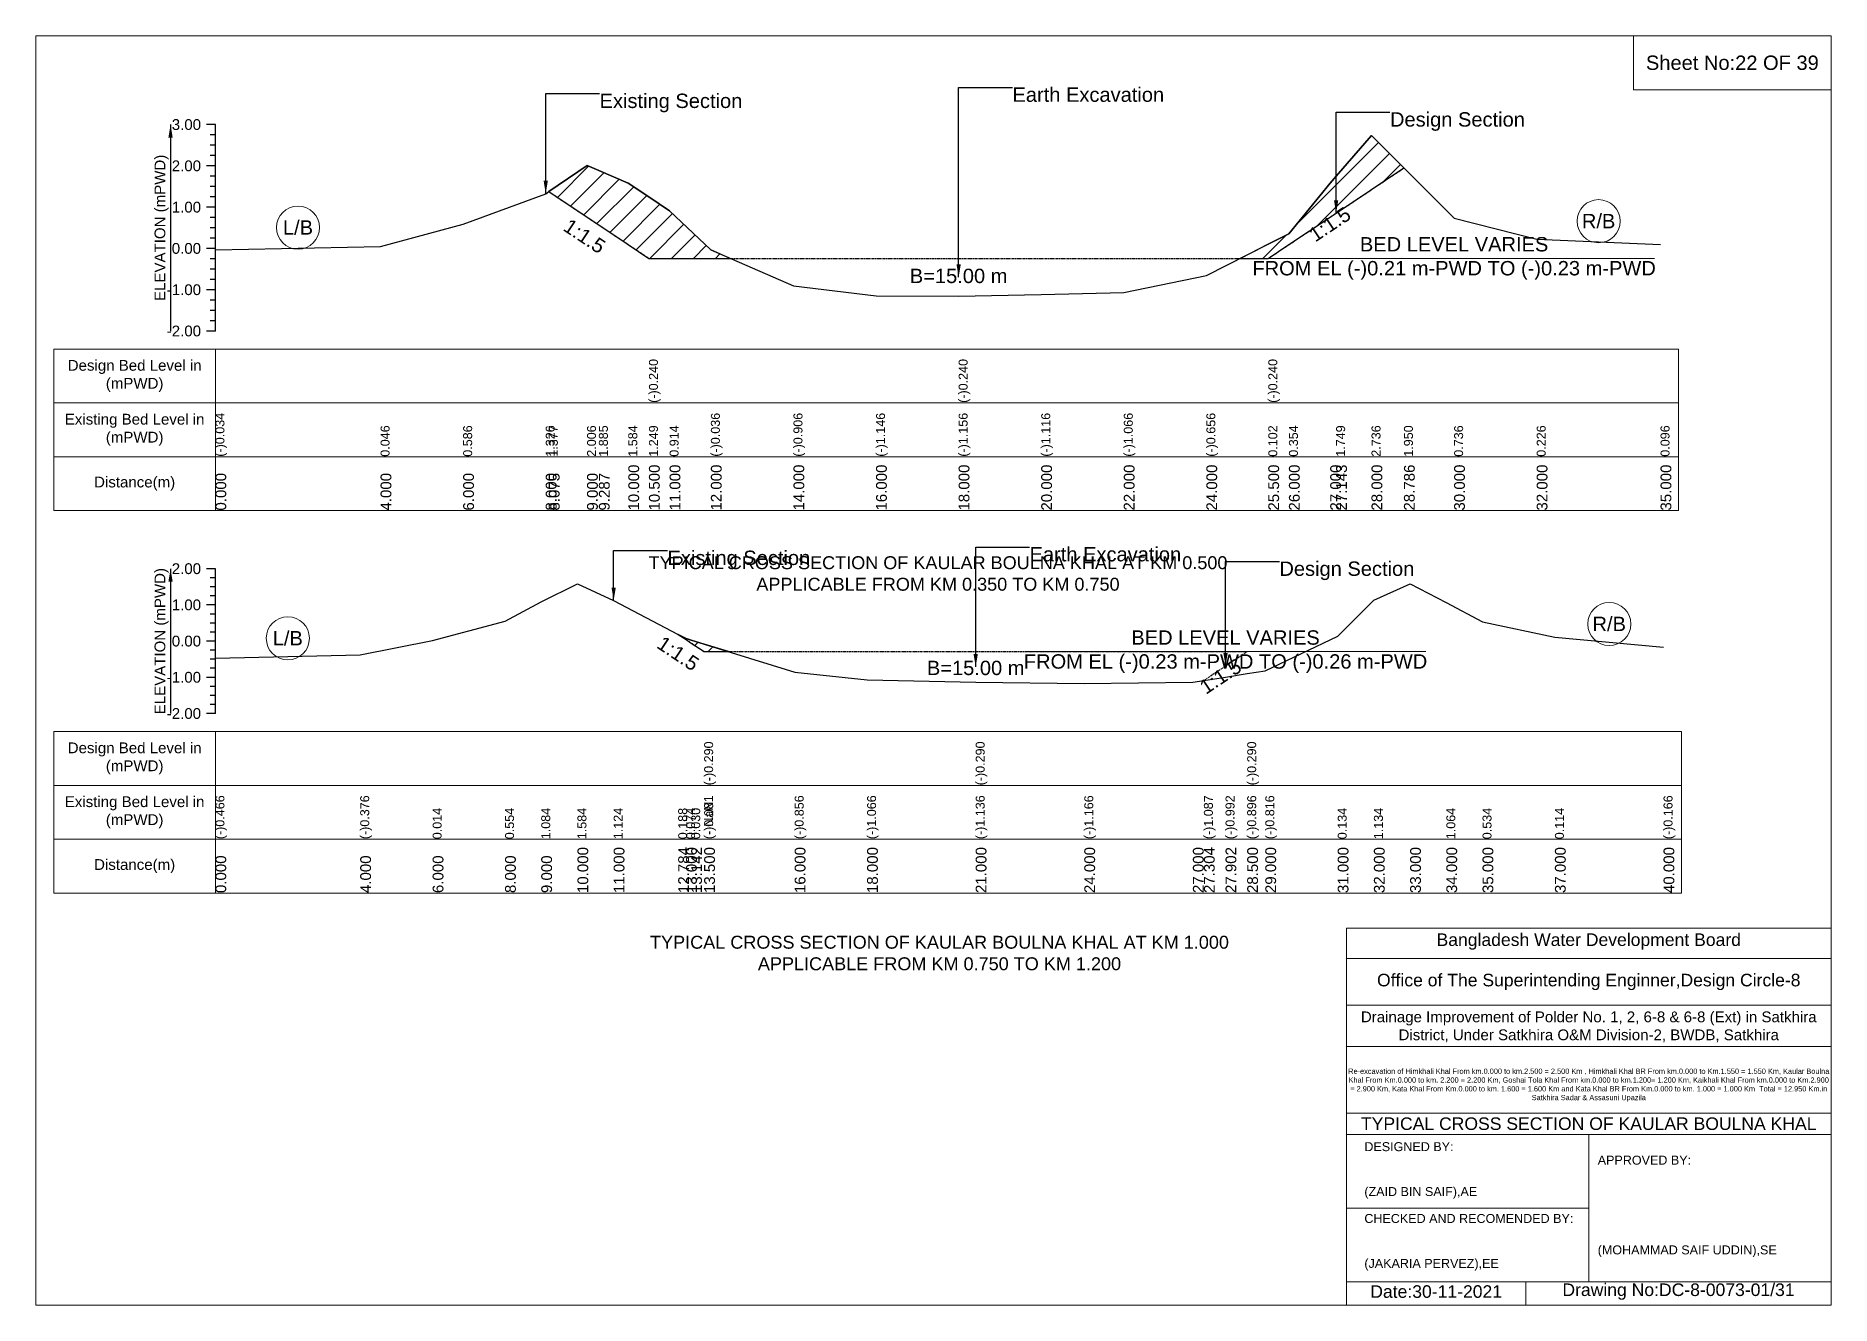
# Model space of a CAD drawing. Header units: inches. Extents: x 93000 to 486000, y -4242 to 0.
# Drawn here: x 310000 to 316000, y -4242 to 0 of the extents above; entities that cross this region are included whole.
import ezdxf

# ---------------------------------------------------------------- set-up
doc = ezdxf.new("R2010")
doc.units = ezdxf.units.IN
doc.header["$LTSCALE"] = 7
doc.header["$MEASUREMENT"] = 0
doc.linetypes.add('DASHED', pattern=[0.75, 0.5, -0.25])
for name, color, linetype, lineweight in [('Cross section Data Border', 7, 'Continuous', 9), ('Cross Section Labels', 7, 'Continuous', 9), ('Design_Bed_Level for Xsection', 7, 'DASHED', 25), ('Existing_Bed_Level for Xsection', 7, 'Continuous', 25), ('Long Section Labels', 7, 'Continuous', 9)]:
    doc.layers.add(name, color=color, linetype=linetype, lineweight=lineweight)
doc.styles.get("Standard").update_dxf_attribs({"font": 'arial.ttf'})
doc.dimstyles.get("Standard").update_dxf_attribs({"dimtxt": 0.18, "dimasz": 0.18, "dimexe": 0.18, "dimexo": 0.0625, "dimgap": 0.09, "dimtad": 0, "dimtih": 1, "dimtoh": 1, "dimdec": 4, "dimzin": 0, "dimdsep": 46, "dimtxsty": 'Standard', "dimcen": 0.09, "dimadec": 0, "dimazin": 0, "dimtfac": 1, "dimtdec": 4, "dimtofl": 0, "dimtmove": 0, "dimatfit": 3, "dimfxl": 1, "dimtolj": 1, "dimtzin": 0, "dimarcsym": 0})

msp = doc.modelspace()

# ---------------------------------------------------------------- texts
at = {"layer": 'Cross section Data Border', "attachment_point": 5}
for s, insert, char_height in [('Sheet No:22 OF 39', (315670, -90), 48), ('Bangladesh Water Development Board', (315190, -3027), 42), ('Office of The Superintending Enginner,Design Circle-8', (315190, -3162), 42)]:
    msp.add_mtext(s, dxfattribs=dict(at, insert=insert, char_height=char_height))
at = {"layer": 'Cross section Data Border'}
for s, insert, char_height, width, attachment_point in [('Design Bed Level in (mPWD)', (310330, -1136.5), 36, 480, 5), ('Existing Bed Level in (mPWD)', (310330, -1316.5), 36, 480, 5), ('Distance(m)', (310330, -1496.5), 36, 480, 5), ('Design Bed Level in (mPWD)', (310330, -2414.9), 36, 480, 5), ('Existing Bed Level in (mPWD)', (310330, -2594.9), 36, 480, 5), ('Distance(m)', (310330, -2774.9), 36, 480, 5), ('Drainage Improvement of Polder No. 1, 2, 6-8 & 6-8 (Ext) in Satkhira District, Under Satkhira O&M Division-2, BWDB, Satkhira', (315190, -3312), 36, 1680, 5), ('Re-excavation of Himkhali Khal From km.0.000 to km.2.500 = 2.500 Km , Himkhali Khal BR From km.0.000 to Km.1.550 = 1.550 Km, Kaular Boulna Khal From Km.0.000 to km. 2.200 = 2.200 Km, Goshai Tola Khal From km.0.000 to km.1.200= 1.200 Km, Kaikhali Khal From km.0.000 to Km.2.900 = 2.900 Km, Kata Khal From Km.0.000 to km. 1.600 = 1.600 Km and Kata Khal BR From Km.0.000 to km. 1.000 = 1.000 Km  Total = 12.950 Km.in Satkhira Sadar & Assasuni Upazila', (315190, -3507), 17.611, 1620, 5), ('TYPICAL CROSS SECTION OF KAULAR BOULNA KHAL', (315190, -3636), 42, 1680, 5), ('DESIGNED BY:^J^J^J(ZAID BIN SAIF),AE', (314440, -3792), 30, 840, 4), ('APPROVED BY:^J^J^J^J^J^J(MOHAMMAD SAIF UDDIN),SE', (315220, -3912), 30, 840, 4), ('CHECKED AND RECOMENDED BY:^J^J^J(JAKARIA PERVEZ),EE', (314440, -4032), 30, 840, 4), ('Date:30-11-2021', (314680, -4197), 42, 840, 5), ('Drawing No:DC-8-0073-01/31', (315490, -4197), 42, 1320, 5)]:
    msp.add_mtext(s, dxfattribs=dict(at, insert=insert, char_height=char_height, width=width, attachment_point=attachment_point))
at = {"layer": 'Cross Section Labels'}
for s, insert, char_height, attachment_point in [('Earth Excavation', (313264, -172.3), 48, 1), ('Existing Section', (311884, -193), 48, 1), ('Design Section', (314525.7, -255.1), 48, 1), ('R/B', (315223, -619.3), 48, 5), ('L/B', (310876, -640.6), 48, 5), ('BED LEVEL VARIES ^JFROM EL (-)0.21 m-PWD TO (-)0.23 m-PWD', (314740, -743.6), 48, 5), ('B=15.00 m', (313084, -778.1), 48, 2), ('TYPICAL CROSS SECTION OF KAULAR BOULNA KHAL AT KM 0.500^JAPPLICABLE FROM KM 0.350 TO KM 0.750', (313015, -1797), 43.2, 5), ('Existing Section', (312111, -1720.4), 48, 1), ('Earth Excavation', (313321, -1708.3), 48, 1), ('Design Section', (314156.1, -1756.7), 48, 1), ('R/B', (315258.5, -1965.6), 48, 5), ('L/B', (310842, -2013.4), 48, 5), ('BED LEVEL VARIES ^JFROM EL (-)0.23 m-PWD TO (-)0.26 m-PWD', (313976.1, -2058), 48, 5), ('B=15.00 m', (313141, -2088.3), 48, 2), ('TYPICAL CROSS SECTION OF KAULAR BOULNA KHAL AT KM 1.000^JAPPLICABLE FROM KM 0.750 TO KM 1.200', (313020, -3065.5), 43.2, 5)]:
    msp.add_mtext(s, dxfattribs=dict(at, insert=insert, char_height=char_height, attachment_point=attachment_point))
at = {"layer": 'Cross Section Labels', "char_height": 48, "attachment_point": 2}
for insert, rotation in [((314311.2, -609.7), 33.69007), ((311847.2, -649.3), 326.30993), ((312159.9, -2044.2), 326.30993), ((313945.9, -2121.4), 33.69007)]:
    msp.add_mtext('1:1.5', dxfattribs=dict(at, insert=insert, rotation=rotation))
at = {"layer": 'Existing_Bed_Level for Xsection', "char_height": 36, "attachment_point": 6}
for s, insert in [('3.00', (310552, -296.5)), ('2.00', (310552, -434.5)), ('1.00', (310552, -572.5)), ('0.00', (310552, -710.5)), ('-1.00', (310552, -848.5)), ('-2.00', (310552, -986.5)), ('2.00', (310552, -1780.9)), ('1.00', (310552, -1901.9)), ('0.00', (310552, -2022.9)), ('-1.00', (310552, -2143.9)), ('-2.00', (310552, -2264.9))]:
    msp.add_mtext(s, dxfattribs=dict(at, insert=insert))
at = {"layer": 'Existing_Bed_Level for Xsection', "char_height": 36, "attachment_point": 5, "rotation": 90}
for insert in [(310420, -641.5), (310420, -2022.9)]:
    msp.add_mtext('ELEVATION (mPWD)', dxfattribs=dict(at, insert=insert))
at = {"layer": 'Long Section Labels', "attachment_point": 1, "rotation": 90}
for s, insert, char_height in [('(-)0.240', (312049, -1226.5), 30), ('(-)0.240', (313084, -1226.5), 30), ('(-)0.240', (314119, -1226.5), 30), ('(-)0.034', (310600, -1406.5), 30), ('0.046', (311152, -1406.5), 30), ('0.586', (311428, -1406.5), 30), ('1.326', (311704, -1406.5), 30), ('1.377', (311714.3, -1406.5), 30), ('2.006', (311842, -1406.5), 30), ('1.885', (311881.7, -1406.5), 30), ('1.584', (311980, -1406.5), 30), ('1.584', (311980, -1406.5), 30), ('1.249', (312049, -1406.5), 30), ('1.249', (312049, -1406.5), 30), ('1.249', (312049, -1406.5), 30), ('0.914', (312118, -1406.5), 30), ('(-)0.036', (312256, -1406.5), 30), ('(-)0.906', (312532, -1406.5), 30), ('(-)1.146', (312808, -1406.5), 30), ('(-)1.156', (313084, -1406.5), 30), ('(-)1.156', (313084, -1406.5), 30), ('(-)1.156', (313084, -1406.5), 30), ('(-)1.116', (313360, -1406.5), 30), ('(-)1.066', (313636, -1406.5), 30), ('(-)0.656', (313912, -1406.5), 30), ('0.102', (314119, -1406.5), 30), ('0.102', (314119, -1406.5), 30), ('0.102', (314119, -1406.5), 30), ('0.354', (314188, -1406.5), 30), ('1.749', (314345.7, -1406.5), 30), ('2.736', (314464, -1406.5), 30), ('1.950', (314572.4, -1406.5), 30), ('0.736', (314740, -1406.5), 30), ('0.226', (315016, -1406.5), 30), ('0.096', (315430, -1406.5), 30), ('10.000', (311980, -1586.5), 36), ('10.500', (312049, -1586.5), 36), ('10.500', (312049, -1586.5), 36), ('10.500', (312049, -1586.5), 36), ('11.000', (312118, -1586.5), 36), ('12.000', (312256, -1586.5), 36), ('14.000', (312532, -1586.5), 36), ('16.000', (312808, -1586.5), 36), ('18.000', (313084, -1586.5), 36), ('18.000', (313084, -1586.5), 36), ('18.000', (313084, -1586.5), 36), ('20.000', (313360, -1586.5), 36), ('22.000', (313636, -1586.5), 36), ('24.000', (313912, -1586.5), 36), ('25.500', (314119, -1586.5), 36), ('25.500', (314119, -1586.5), 36), ('25.500', (314119, -1586.5), 36), ('26.000', (314188, -1586.5), 36), ('27.000', (314326, -1586.5), 36), ('27.143', (314345.7, -1586.5), 36), ('28.000', (314464, -1586.5), 36), ('28.786', (314572.4, -1586.5), 36), ('30.000', (314740, -1586.5), 36), ('32.000', (315016, -1586.5), 36), ('35.000', (315430, -1586.5), 36), ('0.000', (310600, -1586.5), 36), ('4.000', (311152, -1586.5), 36), ('6.000', (311428, -1586.5), 36), ('8.000', (311704, -1586.5), 36), ('8.075', (311714.3, -1586.5), 36), ('9.000', (311842, -1586.5), 36), ('9.287', (311881.7, -1586.5), 36), ('(-)0.290', (312233.5, -2504.9), 30), ('(-)0.290', (313141, -2504.9), 30), ('(-)0.290', (314048.5, -2504.9), 30), ('(-)0.466', (310600, -2684.9), 30), ('(-)0.376', (311084, -2684.9), 30), ('(-)0.081', (312233.5, -2684.9), 30), ('(-)0.081', (312233.5, -2684.9), 30), ('(-)NaN', (312233.5, -2684.9), 30), ('(-)NaN', (312233.5, -2684.9), 30), ('(-)0.856', (312536, -2684.9), 30), ('(-)1.066', (312778, -2684.9), 30), ('(-)1.136', (313141, -2684.9), 30), ('(-)1.136', (313141, -2684.9), 30), ('(-)1.136', (313141, -2684.9), 30), ('(-)1.136', (313141, -2684.9), 30), ('(-)1.166', (313504, -2684.9), 30), ('(-)1.087', (313903.8, -2684.9), 30), ('(-)0.992', (313976.1, -2684.9), 30), ('(-)0.896', (314048.5, -2684.9), 30), ('(-)0.896', (314048.5, -2684.9), 30), ('(-)0.816', (314109, -2684.9), 30), ('(-)0.166', (315440, -2684.9), 30), ('0.014', (311326, -2684.9), 30), ('0.554', (311568, -2684.9), 30), ('1.084', (311689, -2684.9), 30), ('1.584', (311810, -2684.9), 30), ('1.584', (311810, -2684.9), 30), ('1.124', (311931, -2684.9), 30), ('0.188', (312146.8, -2684.9), 30), ('0.074', (312173, -2684.9), 30), ('0.030', (312190.2, -2684.9), 30), ('0.134', (314351, -2684.9), 30), ('1.134', (314472, -2684.9), 30), ('1.064', (314714, -2684.9), 30), ('0.534', (314835, -2684.9), 30), ('0.114', (315077, -2684.9), 30), ('0.000', (310600, -2864.9), 36), ('4.000', (311084, -2864.9), 36), ('6.000', (311326, -2864.9), 36), ('8.000', (311568, -2864.9), 36), ('9.000', (311689, -2864.9), 36), ('10.000', (311810, -2864.9), 36), ('11.000', (311931, -2864.9), 36), ('12.784', (312146.8, -2864.9), 36), ('13.000', (312173, -2864.9), 36), ('13.142', (312190.2, -2864.9), 36), ('13.500', (312233.5, -2864.9), 36), ('13.500', (312233.5, -2864.9), 36), ('13.500', (312233.5, -2864.9), 36), ('16.000', (312536, -2864.9), 36), ('18.000', (312778, -2864.9), 36), ('21.000', (313141, -2864.9), 36), ('21.000', (313141, -2864.9), 36), ('21.000', (313141, -2864.9), 36), ('24.000', (313504, -2864.9), 36), ('27.000', (313867, -2864.9), 36), ('27.304', (313903.8, -2864.9), 36), ('27.902', (313976.1, -2864.9), 36), ('28.500', (314048.5, -2864.9), 36), ('28.500', (314048.5, -2864.9), 36), ('28.500', (314048.5, -2864.9), 36), ('29.000', (314109, -2864.9), 36), ('31.000', (314351, -2864.9), 36), ('32.000', (314472, -2864.9), 36), ('33.000', (314593, -2864.9), 36), ('34.000', (314714, -2864.9), 36), ('35.000', (314835, -2864.9), 36), ('37.000', (315077, -2864.9), 36), ('40.000', (315440, -2864.9), 36)]:
    msp.add_mtext(s, dxfattribs=dict(at, insert=insert, char_height=char_height))

# ---------------------------------------------------------------- hatches: boundary and pattern name
at = {"layer": 'Existing_Bed_Level for Xsection'}
h = msp.add_hatch(dxfattribs=at)
h.set_pattern_fill('ANSI31', color=256, scale=414, style=0)
h.paths.add_polyline_path([(314025.7, -743.6), (314119, -743.6), (314188, -697.6), (314326, -605.6), (314345.7, -592.5), (314464, -513.6), (314572.4, -441.3), (314464, -332.9), (314345.7, -469.2), (314326, -491.9), (314188, -661.6), (314119, -696.5)])
h = msp.add_hatch(dxfattribs=at)
h.set_pattern_fill('ANSI31', color=256, scale=414, style=0)
h.paths.add_polyline_path([(311714.3, -520.5), (311842, -605.6), (311881.7, -632), (311980, -697.6), (312049, -743.6), (312118, -743.6), (312256, -743.6), (312320.7, -743.6), (312256, -715.4), (312118, -584.3), (312049, -538.1), (311980, -491.9), (311881.7, -450.4), (311842, -433.6)])
h = msp.add_hatch(dxfattribs=at)
h.set_pattern_fill('ANSI31', color=256, scale=363, style=0)
h.paths.add_polyline_path([(312146.8, -2000.2), (312173, -2017.7), (312190.2, -2029.1), (312233.5, -2058), (312315.1, -2058), (312233.5, -2032.7), (312190.2, -2019.3), (312173, -2014)])

# ---------------------------------------------------------------- linework, layer by layer
at = {"layer": 'Cross section Data Border'}
for points in [[(310000, 0), (316000, 0), (316000, -4242), (310000, -4242)], [(315340, 0), (316000, 0), (316000, -180), (315340, -180)], [(310060, -1046.5), (315490, -1046.5), (315490, -1586.5), (310060, -1586.5)], [(310060, -2324.9), (315500, -2324.9), (315500, -2864.9), (310060, -2864.9)]]:
    msp.add_lwpolyline(points, close=True, dxfattribs=at)
for points in [[(310600, -1046.5), (310600, -1586.5)], [(310060, -1226.5), (315490, -1226.5)], [(310060, -1406.5), (315490, -1406.5)], [(310600, -2324.9), (310600, -2864.9)], [(310060, -2504.9), (315500, -2504.9)], [(310060, -2684.9), (315500, -2684.9)], [(314380, -4242), (314380, -2982), (316000, -2982)], [(314380, -3084), (316000, -3084)], [(314380, -3240), (316000, -3240)], [(314380, -3378), (316000, -3378)], [(314380, -3600), (316000, -3600)], [(314380, -3672), (316000, -3672)], [(315190, -3672), (315190, -4164)], [(314380, -3918), (315190, -3918)], [(314380, -4164), (316000, -4164)], [(314980, -4164), (314980, -4242)]]:
    msp.add_lwpolyline(points, dxfattribs=at)
at = {"layer": 'Cross Section Labels'}
for points in [[(314070.2, -743.6), (315409.8, -743.6)], [(313306.4, -2058), (314645.9, -2058)]]:
    msp.add_lwpolyline(points, dxfattribs=at)
for centre in [(310876, -640.6), (315223, -619.3), (315258.5, -1965.6), (310842, -2013.4)]:
    msp.add_circle(centre, 72, dxfattribs=at)
at = {"layer": 'Design_Bed_Level for Xsection'}
for points in [[(311714.3, -520.5), (311881.7, -632), (312049, -743.6), (313084, -743.6), (314119, -743.6), (314345.7, -592.5), (314572.4, -441.3)], [(312146.8, -2000.2), (312190.2, -2029.1), (312233.5, -2058), (313141, -2058), (314048.5, -2058), (313976.1, -2106.2), (313903.8, -2154.5)]]:
    msp.add_lwpolyline(points, dxfattribs=at)
at = {"layer": 'Existing_Bed_Level for Xsection'}
for points in [[(310600, -296.5), (310570, -296.5)], [(310600, -986.5), (310600, -848.5), (310600, -710.5), (310600, -572.5), (310600, -434.5), (310600, -296.5)], [(310600, -331), (310582, -331)], [(310600, -715.2), (311152, -704.1), (311428, -629.6), (311704, -527.5), (311714.3, -520.5), (311842, -433.6), (311881.7, -450.4), (311980, -491.9), (312049, -538.1), (312049, -538.1), (312118, -584.3), (312256, -715.4), (312532, -835.5), (312808, -868.6), (313084, -870), (313084, -870), (313360, -864.5), (313636, -857.6), (313912, -801), (314119, -696.5), (314119, -696.5), (314188, -661.6), (314326, -491.9), (314345.7, -469.2), (314464, -332.9), (314572.4, -441.3), (314740, -608.9), (315016, -679.3), (315430, -697.2)], [(310600, -365.5), (310582, -365.5)], [(310600, -400), (310582, -400)], [(310600, -434.5), (310570, -434.5)], [(310600, -469), (310582, -469)], [(310600, -503.5), (310582, -503.5)], [(310600, -538), (310582, -538)], [(310600, -572.5), (310570, -572.5)], [(310600, -607), (310582, -607)], [(310600, -641.5), (310582, -641.5)], [(310600, -710.5), (310570, -710.5)], [(310600, -676), (310582, -676)], [(310600, -745), (310582, -745)], [(310600, -779.5), (310582, -779.5)], [(310600, -814), (310582, -814)], [(310600, -848.5), (310570, -848.5)], [(310600, -883), (310582, -883)], [(310600, -917.5), (310582, -917.5)], [(310600, -952), (310582, -952)], [(310600, -986.5), (310570, -986.5)], [(310600, -1780.9), (310570, -1780.9)], [(310600, -2264.9), (310600, -2143.9), (310600, -2022.9), (310600, -1901.9), (310600, -1780.9)], [(310600, -1811.2), (310582, -1811.2)], [(310600, -1841.4), (310582, -1841.4)], [(310600, -2079.3), (311084, -2068.4), (311326, -2021.2), (311568, -1955.9), (311689, -1891.8), (311810, -1831.2), (311931, -1886.9), (312146.8, -2000.2), (312173, -2014), (312190.2, -2019.3), (312233.5, -2032.7), (312233.5, -2032.7), (312536, -2126.5), (312778, -2151.9), (313141, -2160.4), (313141, -2160.4), (313504, -2164), (313867, -2160.4), (313903.8, -2154.5), (313976.1, -2142.9), (314048.5, -2131.3), (314048.5, -2131.3), (314109, -2121.7), (314351, -2006.7), (314472, -1885.7), (314593, -1831.2), (314714, -1894.2), (314835, -1958.3), (315077, -2009.1), (315440, -2043)], [(310600, -1901.9), (310570, -1901.9)], [(310600, -1871.7), (310582, -1871.7)], [(310600, -1932.2), (310582, -1932.2)], [(310600, -1962.4), (310582, -1962.4)], [(310600, -2022.9), (310570, -2022.9)], [(310600, -1992.7), (310582, -1992.7)], [(310600, -2053.2), (310582, -2053.2)], [(310600, -2083.4), (310582, -2083.4)], [(310600, -2143.9), (310570, -2143.9)], [(310600, -2113.7), (310582, -2113.7)], [(310600, -2174.2), (310582, -2174.2)], [(310600, -2204.4), (310582, -2204.4)], [(310600, -2264.9), (310570, -2264.9)], [(310600, -2234.7), (310582, -2234.7)]]:
    msp.add_lwpolyline(points, dxfattribs=at)
for points in [[(314025.7, -743.6), (314119, -743.6), (314119, -743.6), (314188, -697.6), (314326, -605.6), (314345.7, -592.5), (314464, -513.6), (314572.4, -441.3), (314572.4, -441.3), (314572.4, -441.3), (314464, -332.9), (314345.7, -469.2), (314326, -491.9), (314188, -661.6), (314119, -696.5), (314119, -696.5)], [(311714.3, -520.5), (311842, -605.6), (311881.7, -632), (311980, -697.6), (312049, -743.6), (312049, -743.6), (312118, -743.6), (312256, -743.6), (312320.7, -743.6), (312256, -715.4), (312118, -584.3), (312049, -538.1), (312049, -538.1), (311980, -491.9), (311881.7, -450.4), (311842, -433.6)], [(312146.8, -2000.2), (312146.8, -2000.2), (312173, -2017.7), (312190.2, -2029.1), (312233.5, -2058), (312233.5, -2058), (312315.1, -2058), (312233.5, -2032.7), (312233.5, -2032.7), (312190.2, -2019.3), (312173, -2014), (312146.8, -2000.2)]]:
    msp.add_lwpolyline(points, close=True, dxfattribs=at)

msp.set_redraw_order([(e.dxf.handle, doc.entitydb.next_handle()) for e in msp.query("TEXT MTEXT ATTDEF DIMENSION ARC_DIMENSION")])  # texts and dimensions are drawn at this point

# ---------------------------------------------------------------- leaders
at = {"layer": 'Cross Section Labels', "annotation_type": 0, "has_hookline": 1, "hookline_direction": 0}
for points, text_width in [([(313084, -806.8), (313084, -172.3), (313263.9, -172.3)], 497), ([(311704, -527.5), (311704, -193), (311883.9, -193)], 467.2), ([(314345.7, -592.5), (314345.7, -255.1), (314525.6, -255.1)], 441.2), ([(311931, -1886.9), (311931, -1720.4), (312110.9, -1720.4)], 467.2), ([(313141, -2109.2), (313141, -1708.3), (313320.9, -1708.3)], 497), ([(313976.1, -2106.2), (313976.1, -1756.7), (314156, -1756.7)], 441.2)]:
    msp.add_leader(points, dimstyle='Standard', override={"dimasz": 43.2}, dxfattribs=dict(at, text_width=text_width))
at = {"layer": 'Existing_Bed_Level for Xsection'}
for points in [[(310450, -296.5), (310450, -986.5)], [(310450, -1780.9), (310450, -2264.9)]]:
    msp.add_leader(points, dimstyle='Standard', override={"dimasz": 43.2}, dxfattribs=at)

doc.saveas('drawing.dxf')
